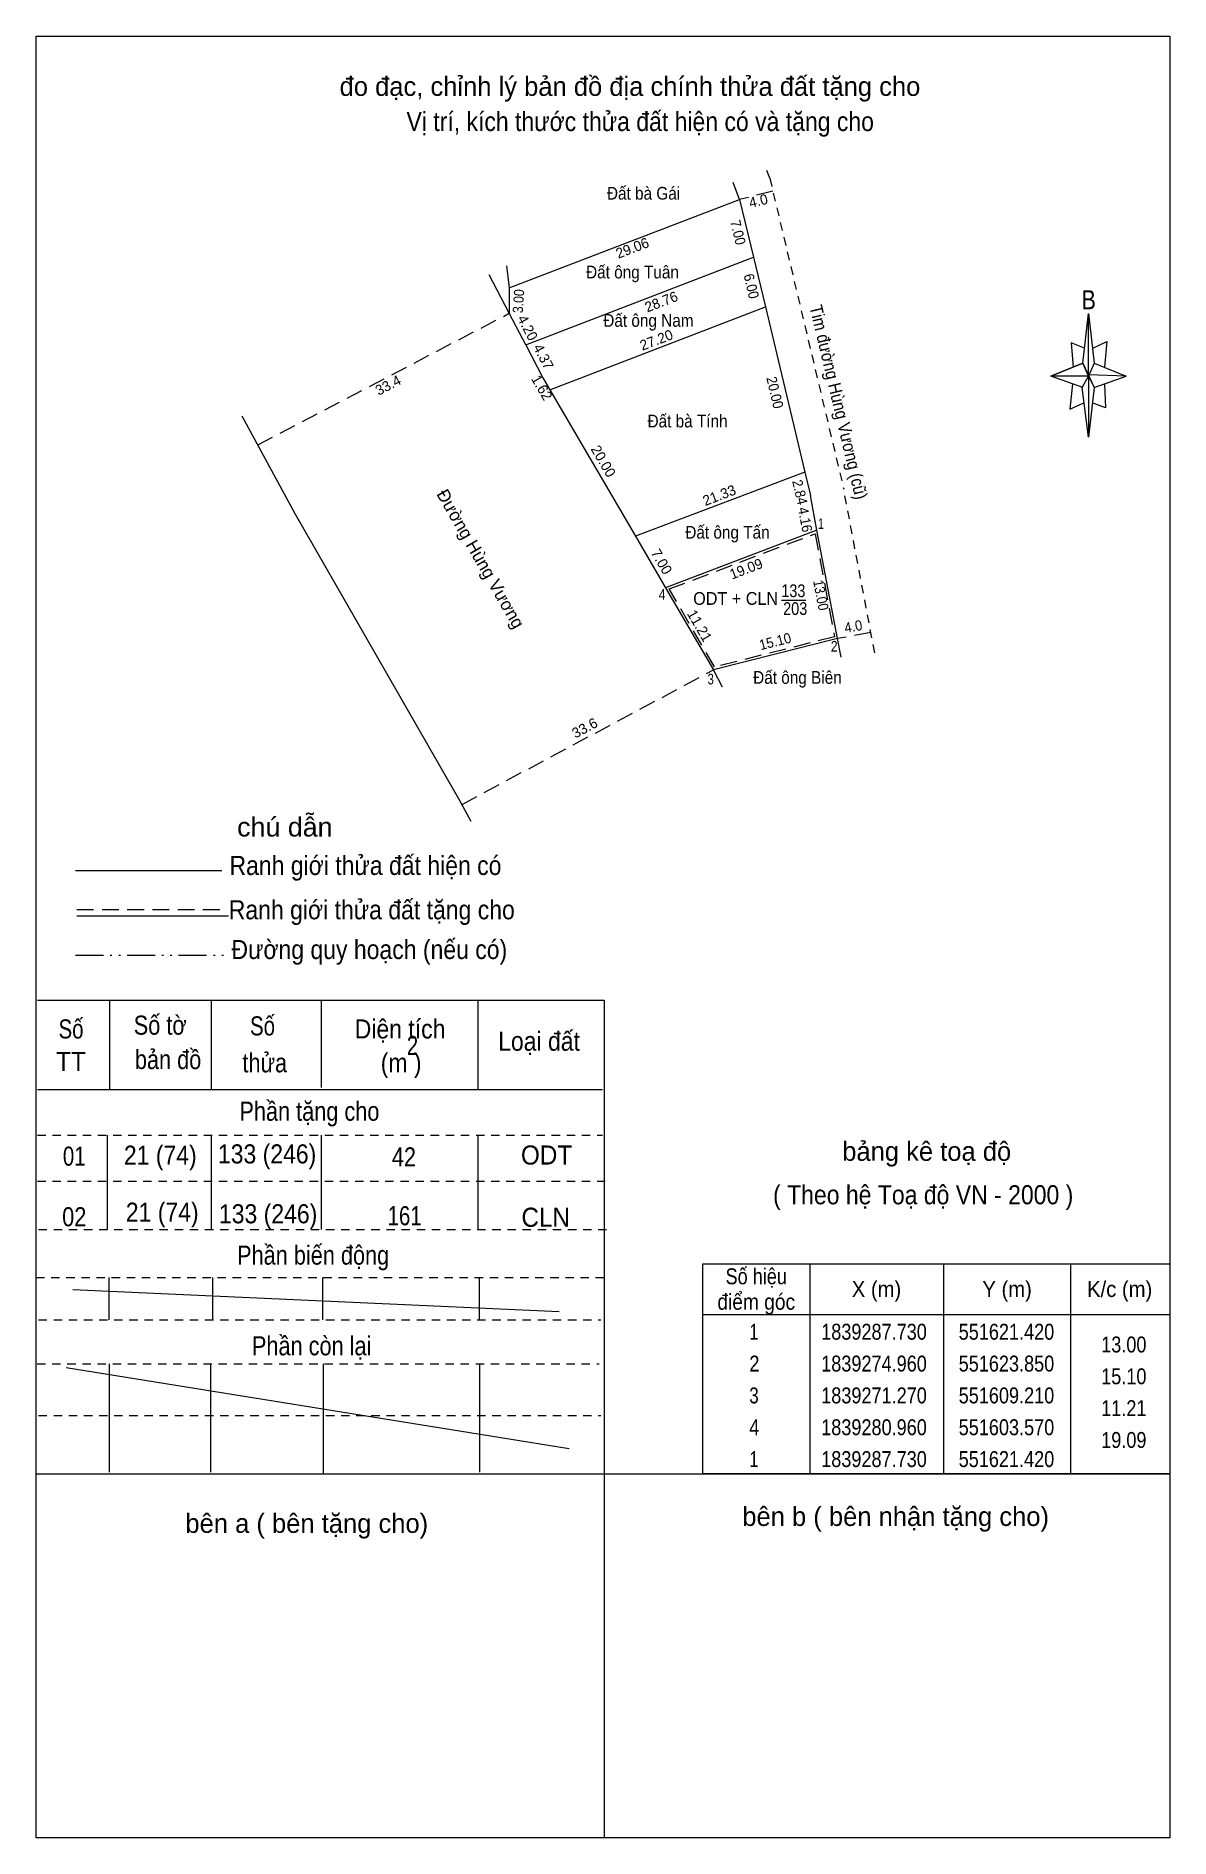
# Model space of a CAD drawing. Header units: metres. Extents: x 551104 to 552288, y 1839210 to 1839429.
# Drawn here: x 551665.2 to 551798.8, y 1839209.7 to 1839421.9 of the extents above; entities that cross this region are included whole.
import ezdxf
from ezdxf.enums import TextEntityAlignment as Align

# ---------------------------------------------------------------- set-up
doc = ezdxf.new("R2010")
doc.units = ezdxf.units.M
doc.header["$LTSCALE"] = 0.66
for name, pattern in [('DASH_DOUBLE_DOT', [9.2, 5, -1.2, 0.3, -1.2, 0.3, -1.2]), ('DOTTED', [1.5, 0.3, -1.2]), ('MEDIUM_DASHED', [4.5, 3, -1.5]), ('SHORT_DASHED', [2.7, 1.5, -1.2])]:
    doc.linetypes.add(name, pattern=pattern)
for name, color, linetype, lineweight in [('1', 7, 'DOTTED', 13), ('10', 7, 'Continuous', 13), ('5', 7, 'Continuous', 13), ('63', 7, 'Continuous', 13)]:
    doc.layers.add(name, color=color, linetype=linetype, lineweight=lineweight)

msp = doc.modelspace()

# ---------------------------------------------------------------- texts
at = {"layer": '1', "width": 0.8}
msp.add_text('2', height=2.25, dxfattribs=at).set_placement((551709.595, 1839301.91), align=Align.CENTER)
at = {"layer": '10'}
for s, width, p in [('Đất bà Gái', 0.9, (551736.82, 1839402.67)), ('Đất ông Tuân', 0.9, (551735.515, 1839393.39)), ('Đất ông Nam', 0.9, (551737.39, 1839387.69)), ('Đất bà Tính', 0.9, (551742.005, 1839375.84)), ('Đất ông Tấn', 0.9, (551746.705, 1839362.74)), ('ODT + CLN', 0.95, (551747.67, 1839354.94)), ('133', 0.85, (551754.465, 1839355.85)), ('203', 0.85, (551754.685, 1839353.75)), ('Đất ông Biên', 0.9, (551754.95, 1839345.64))]:
    msp.add_text(s, height=1.5, dxfattribs=dict(at, width=width)).set_placement(p, align=Align.CENTER)
for s, height, rotation, p in [('4.0', 1.2, 13.831, (551750.4816, 1839401.9438)), ('29.06', 1.2, 20.974, (551735.7102, 1839396.4154)), ('28.76', 1.2, 21.032, (551739.1197, 1839390.0874)), ('4.20', 1.2, 297.663, (551722.6313, 1839387.2986)), ('27.20', 1.2, 21.032, (551738.5447, 1839385.5793)), ('4.37', 1.2, 297.502, (551724.499, 1839383.8921)), ('33.4', 1.2, 27.607, (551706.997, 1839380.2824)), ('1.62', 1.2, 300.358, (551724.3162, 1839380.2282)), ('20.00', 1.2, 300.271, (551731.565, 1839371.5625)), ('Đường Hùng Vương', 1.5, 299.895, (551716.9747, 1839359.9938)), ('21.33', 1.2, 21.032, (551745.9547, 1839367.2877)), ('7.00', 1.2, 300.262, (551738.4263, 1839359.7324)), ('19.09', 1.2, 21.032, (551749.1147, 1839358.6254)), ('11.21', 1.2, 300.201, (551742.9004, 1839352.1768)), ('33.6', 1.2, 28.13, (551730.1671, 1839339.9143))]:
    msp.add_text(s, height=height, rotation=rotation, dxfattribs=at).set_placement(p, align=Align.CENTER)
for s, height, rotation, width, p in [('7.00', 1.2, 283.878, 0.95, (551747.3597, 1839398.6639)), ('6.00', 1.2, 283.388, 0.95, (551748.9354, 1839392.3389)), ('3.00', 1.2, 86.355, 0.9, (551722.678, 1839390.6719)), ('Tim đường Hùng Vương (cũ)', 1.5, 283.383, 0.9, (551759.0676, 1839378.6436)), ('20.00', 1.2, 283.383, 0.95, (551751.7169, 1839379.8139)), ('2.84', 1.2, 283.449, 0.95, (551754.6568, 1839368.0695)), ('4.16', 1.2, 280.797, 0.95, (551755.2732, 1839364.8674)), ('13.00', 1.2, 280.774, 0.9, (551757.1278, 1839355.9722)), ('4.0', 1.2, 10.69, 0.95, (551761.6387, 1839351.808)), ('15.10', 1.2, 14.147, 0.95, (551752.4684, 1839350.0534))]:
    msp.add_text(s, height=height, rotation=rotation, dxfattribs=dict(at, width=width)).set_placement(p, align=Align.CENTER)
for s, width, p in [(' 1', 0.75, (551758.06, 1839363.88)), (' 4', 0.85, (551739.4, 1839355.54)), (' 2', 0.85, (551759.68, 1839349.44)), (' 3', 0.8, (551745.1, 1839345.57))]:
    msp.add_text(s, height=1.25, dxfattribs=dict(at, width=width)).set_placement(p, align=Align.RIGHT)
at = {"layer": '5'}
for s, p in [('đo đạc, chỉnh lý bản đồ địa chính thửa đất tặng cho', (551735.215, 1839414.89)), ('bảng kê toạ độ', (551770.18, 1839289.45)), ('bên b ( bên nhận tặng cho)', (551766.52, 1839246.44)), ('bên a ( bên tặng cho)', (551697.14, 1839245.63))]:
    msp.add_text(s, height=2.25, dxfattribs=at).set_placement(p, align=Align.CENTER)
for s, width, p in [('Vị trí, kích thước thửa đất hiện có và tặng cho', 0.9, (551736.425, 1839410.75)), ('B', 0.85, (551789.265, 1839389.75)), ('chú dẫn', 1.05, (551694.555, 1839327.65)), ('Ranh giới thửa đất hiện có ', 0.9, (551704.43, 1839323.12)), ('Ranh giới thửa đất tặng cho', 0.9, (551704.8, 1839317.9)), ('Đường quy hoạch (nếu có)', 0.9, (551704.51, 1839313.22)), ('Số', 0.8, (551669.365, 1839303.86)), ('Số tờ', 0.85, (551679.865, 1839304.31)), ('Số', 0.8, (551691.925, 1839304.22)), ('Diện tích', 0.9, (551708.13, 1839303.86)), ('Loại đất', 0.9, (551724.505, 1839302.42)), ('TT', 0.95, (551669.355, 1839300.02)), ('bản đồ', 0.85, (551680.8, 1839300.26)), ('thửa', 0.85, (551692.19, 1839299.87)), ('(m )', 0.9, (551708.255, 1839299.87)), ('Phần tặng cho', 0.85, (551697.45, 1839294.17)), ('01', 0.8, (551669.74, 1839288.88)), ('21 (74)', 0.9, (551679.88, 1839288.99)), ('133 (246)', 0.9, (551692.465, 1839289.14)), ('42', 0.85, (551708.585, 1839288.79)), ('ODT', 0.95, (551725.39, 1839289.01)), ('( Theo hệ Toạ độ VN - 2000 )', 0.9, (551769.765, 1839284.33)), ('21 (74)', 0.9, (551680.11, 1839282.28)), ('133 (246)', 0.9, (551692.585, 1839282.09)), ('02', 0.85, (551669.745, 1839281.74)), ('161', 0.8, (551708.665, 1839281.86)), ('CLN', 0.95, (551725.29, 1839281.68)), ('Phần biến động', 0.85, (551697.89, 1839277.22)), ('Phần còn lại', 0.85, (551697.715, 1839266.54))]:
    msp.add_text(s, height=2.25, dxfattribs=dict(at, width=width)).set_placement(p, align=Align.CENTER)
at = {"layer": '63'}
for s, width, p in [('Số hiệu', 0.85, (551750.095, 1839274.91)), ('điểm góc', 0.9, (551750.095, 1839271.91)), ('X (m)', 0.95, (551764.265, 1839273.41)), ('Y (m)', 0.95, (551779.655, 1839273.41)), ('K/c (m)', 0.95, (551792.915, 1839273.41)), (' 1', 0.75, (551749.56, 1839268.38)), ('1839287.730', 0.85, (551763.97, 1839268.38)), ('551621.420', 0.85, (551779.575, 1839268.38)), (' 2', 0.85, (551749.58, 1839264.63)), ('1839274.960', 0.85, (551763.97, 1839264.63)), ('551623.850', 0.85, (551779.575, 1839264.63)), (' 3', 0.8, (551749.55, 1839260.88)), ('1839271.270', 0.85, (551763.97, 1839260.88)), ('551609.210', 0.85, (551779.575, 1839260.88)), (' 4', 0.85, (551749.565, 1839257.13)), ('1839280.960', 0.85, (551763.97, 1839257.13)), ('551603.570', 0.85, (551779.575, 1839257.13)), (' 1', 0.75, (551749.56, 1839253.38)), ('1839287.730', 0.85, (551763.97, 1839253.38)), ('551621.420', 0.85, (551779.575, 1839253.38))]:
    msp.add_text(s, height=1.875, dxfattribs=dict(at, width=width)).set_placement(p, align=Align.CENTER)
at = {"layer": '63', "width": 0.85}
for s, p in [('13.00', (551796.07, 1839266.88)), ('15.10', (551796.07, 1839263.13)), ('11.21', (551796.07, 1839259.38)), ('19.09', (551796.07, 1839255.63))]:
    msp.add_text(s, height=1.875, dxfattribs=at).set_placement(p, align=Align.RIGHT)

# ---------------------------------------------------------------- linework, layer by layer
at = {"layer": '1', "linetype": 'Continuous'}
msp.add_line((551665.4, 1839297.86), (551732, 1839297.86), dxfattribs=at)
at = {"layer": '1', "linetype": 'SHORT_DASHED'}
for p, q in [((551665.4, 1839292.46), (551732, 1839292.46)), ((551665.4, 1839287.06), (551732.3, 1839287.06)), ((551665.54, 1839281.36), (551732.44, 1839281.36)), ((551665.24, 1839275.72), (551732.14, 1839275.72)), ((551665.54, 1839270.71), (551731.78, 1839270.71)), ((551665.36, 1839265.55), (551731.59, 1839265.55)), ((551665.54, 1839259.46), (551731.77, 1839259.46))]:
    msp.add_line(p, q, dxfattribs=at)
at = {"layer": '1', "linetype": 'Continuous'}
msp.add_lwpolyline([(551665.26, 1839421.94), (551798.84, 1839421.94), (551798.84, 1839209.69), (551665.26, 1839209.69)], close=True, dxfattribs=at)
at = {"layer": '10', "linetype": 'SHORT_DASHED'}
for p, q in [((551751.69, 1839405.18), (551751.14, 1839406.58)), ((551751.69, 1839405.18), (551760.4, 1839368.57)), ((551764.05, 1839349.3), (551760.4, 1839368.57))]:
    msp.add_line(p, q, dxfattribs=at)
at = {"layer": '10'}
for p, q in [((551748.11, 1839402.68), (551747.39, 1839404.67)), ((551720.98, 1839392.28), (551748.11, 1839402.68)), ((551748.11, 1839402.68), (551749.79, 1839395.88)), ((551720.66, 1839394.86), (551720.98, 1839392.28)), ((551722.95, 1839385.56), (551749.79, 1839395.88)), ((551749.79, 1839395.88), (551751.18, 1839390.04)), ((551721, 1839389.28), (551718.64, 1839393.8)), ((551720.98, 1839392.28), (551721, 1839389.28)), ((551722.95, 1839385.56), (551721, 1839389.28)), ((551725.79, 1839380.28), (551751.18, 1839390.04)), ((551722.95, 1839385.56), (551724.97, 1839381.68)), ((551724.97, 1839381.68), (551725.79, 1839380.28)), ((551725.79, 1839380.28), (551735.87, 1839363.01)), ((551755.81, 1839370.58), (551735.87, 1839363.01)), ((551757.25, 1839363.73), (551739.4, 1839356.96)), ((551753.07, 1839355.49), (551755.94, 1839355.49)), ((551759.68, 1839350.96), (551745.04, 1839347.27)), ((551760.09, 1839348.79), (551759.68, 1839350.96)), ((551746.12, 1839345.25), (551745.04, 1839347.27)), ((551716.5, 1839329.41), (551715.1, 1839332.02)), ((551668.78, 1839265.1), (551728.06, 1839255.56))]:
    msp.add_line(p, q, dxfattribs=at)
at = {"layer": '10', "linetype": 'MEDIUM_DASHED'}
for p, q in [((551752.05, 1839403.65), (551748.11, 1839402.68)), ((551691.36, 1839373.78), (551721, 1839389.28)), ((551763.6, 1839351.7), (551759.68, 1839350.96)), ((551715.43, 1839331.44), (551745.04, 1839347.27))]:
    msp.add_line(p, q, dxfattribs=at)
at = {"layer": '10'}
for points in [[(551751.18, 1839390.04), (551755.81, 1839370.58), (551756.47, 1839367.82)], [(551715.1, 1839332.02), (551695.76, 1839365.66), (551689.53, 1839377.16)], [(551759.68, 1839350.96), (551757.25, 1839363.73), (551756.47, 1839367.82)], [(551735.87, 1839363.01), (551739.4, 1839356.96), (551745.04, 1839347.27)]]:
    msp.add_lwpolyline(points, dxfattribs=at)
at = {"layer": '10', "linetype": 'MEDIUM_DASHED'}
msp.add_lwpolyline([(551757.02, 1839363.32), (551759.33, 1839351.18), (551745.19, 1839347.62), (551739.84, 1839356.81)], close=True, dxfattribs=at)
at = {"layer": '5'}
for p, q in [((551788.56, 1839383.39), (551789.24, 1839389.24)), ((551788.56, 1839380.54), (551784.81, 1839381.89)), ((551789.91, 1839383.39), (551793.66, 1839381.89)), ((551789.91, 1839380.54), (551789.24, 1839374.69)), ((551791.11, 1839380.99), (551791.26, 1839378.14)), ((551791.26, 1839378.14), (551789.68, 1839378.74)), ((551669.9, 1839323.66), (551687.15, 1839323.66)), ((551670.05, 1839318.32), (551687.9, 1839318.32)), ((551665.4, 1839308.36), (551732.16, 1839308.36)), ((551673.88, 1839308.36), (551673.88, 1839297.86)), ((551685.88, 1839308.36), (551685.88, 1839297.86)), ((551698.84, 1839308.36), (551698.84, 1839298.07)), ((551717.3, 1839308.36), (551717.3, 1839297.86)), ((551732.16, 1839308.36), (551732.16, 1839209.69)), ((551673.64, 1839292.46), (551673.64, 1839281.36)), ((551685.88, 1839292.46), (551685.88, 1839281.36)), ((551698.84, 1839292.46), (551698.84, 1839281.36)), ((551717.3, 1839292.46), (551717.3, 1839281.36)), ((551673.8, 1839275.72), (551673.8, 1839270.71)), ((551686.04, 1839275.72), (551686.04, 1839270.71)), ((551699, 1839275.72), (551699, 1839270.71)), ((551717.44, 1839275.72), (551717.44, 1839270.71)), ((551673.84, 1839265.55), (551673.84, 1839252.77)), ((551685.81, 1839265.55), (551685.81, 1839252.77)), ((551699.07, 1839265.55), (551699.07, 1839252.59)), ((551717.49, 1839265.55), (551717.49, 1839252.77)), ((551665.26, 1839252.59), (551798.84, 1839252.59))]:
    msp.add_line(p, q, dxfattribs=at)
at = {"layer": '5', "linetype": 'MEDIUM_DASHED'}
msp.add_line((551670.05, 1839319.07), (551687.75, 1839319.07), dxfattribs=at)
at = {"layer": '5', "linetype": 'DASH_DOUBLE_DOT'}
msp.add_line((551669.9, 1839313.67), (551687.75, 1839313.67), dxfattribs=at)
at = {"layer": '5'}
for points in [[(551789.24, 1839389.24), (551789.91, 1839383.39), (551789.24, 1839381.89)], [(551789.24, 1839381.89), (551784.81, 1839381.89), (551788.56, 1839383.39), (551789.91, 1839380.54), (551793.66, 1839381.89), (551789.24, 1839382.04)], [(551789.24, 1839381.89), (551789.24, 1839374.69), (551788.48, 1839380.54)]]:
    msp.add_lwpolyline(points, close=True, dxfattribs=at)
for points in [[(551788.78, 1839385.19), (551787.21, 1839385.79), (551787.44, 1839382.94)], [(551789.76, 1839385.19), (551791.41, 1839385.94), (551791.11, 1839382.94)], [(551789.24, 1839381.89), (551788.56, 1839383.39), (551784.81, 1839381.89)], [(551789.24, 1839381.89), (551789.91, 1839380.54), (551793.66, 1839381.89)], [(551787.36, 1839380.99), (551787.06, 1839377.99), (551788.71, 1839378.74)]]:
    msp.add_lwpolyline(points, dxfattribs=at)
at = {"layer": '63'}
for p, q in [((551756.39, 1839277.33), (551756.39, 1839252.59)), ((551772.14, 1839277.33), (551772.14, 1839252.59)), ((551787.14, 1839277.33), (551787.14, 1839252.59)), ((551669.57, 1839274.31), (551726.87, 1839271.69)), ((551743.79, 1839271.33), (551798.84, 1839271.33))]:
    msp.add_line(p, q, dxfattribs=at)
msp.add_lwpolyline([(551743.79, 1839277.33), (551798.84, 1839277.33), (551798.84, 1839252.59), (551743.79, 1839252.59)], close=True, dxfattribs=at)

msp.set_redraw_order([(e.dxf.handle, doc.entitydb.next_handle()) for e in msp.query("TEXT MTEXT ATTDEF DIMENSION ARC_DIMENSION")])  # texts and dimensions are drawn at this point

doc.saveas('drawing.dxf')
